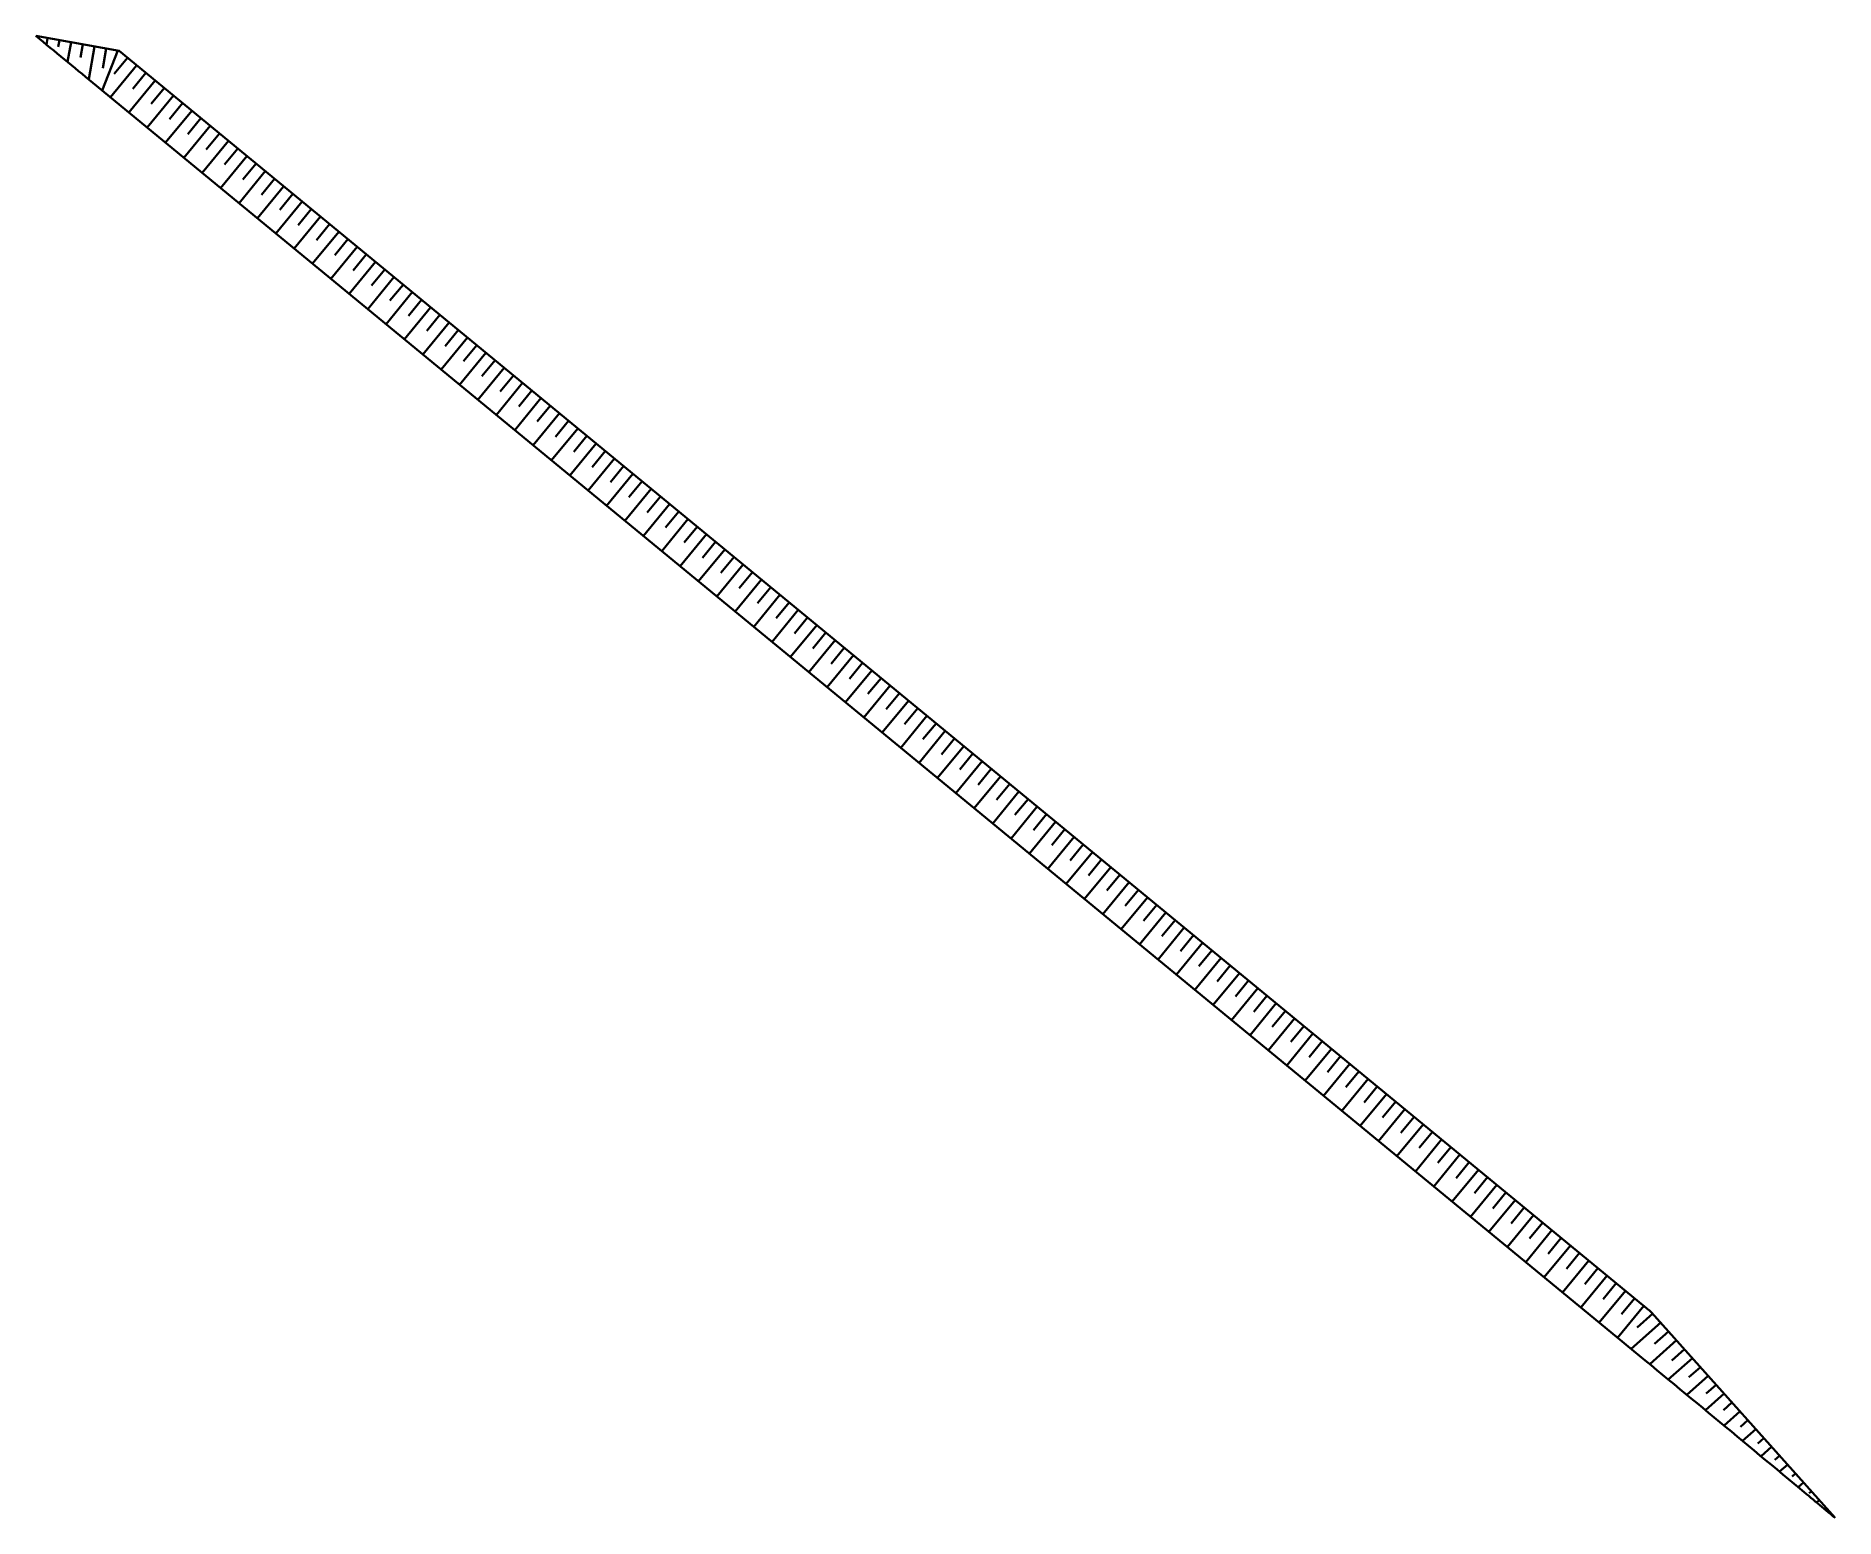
# Model space of a CAD drawing. Extents: x 10488 to 11879, y 8762 to 9579.
# Drawn here: x 11727.9 to 11878.7, y 8762.2 to 8886.4 of the extents above; entities that cross this region are included whole.
import ezdxf

# ---------------------------------------------------------------- set-up
doc = ezdxf.new("R2010")
doc.units = 0
doc.layers.add('оформление откосов', color=5, linetype='Continuous', lineweight=40)

msp = doc.modelspace()

# ---------------------------------------------------------------- linework, layer by layer
at = {"layer": 'оформление откосов', "color": 1}
for p, q in [((11728.8, 8885.68), (11728.9, 8886.23)), ((11729.79, 8885.51), (11729.88, 8886.06)), ((11730.57, 8884.23), (11730.87, 8885.88)), ((11731.65, 8884.6), (11731.85, 8885.71)), ((11732.34, 8882.78), (11732.83, 8885.53)), ((11733.47, 8881.84), (11734.79, 8885.18)), ((11733.52, 8883.7), (11733.81, 8885.35)), ((11734.16, 8881.28), (11736.35, 8883.95)), ((11734.48, 8883.25), (11735.58, 8884.59)), ((11736.03, 8881.98), (11737.12, 8883.32)), ((11735.7, 8880.01), (11737.9, 8882.68)), ((11737.57, 8880.71), (11738.67, 8882.05)), ((11737.24, 8878.74), (11739.44, 8881.42)), ((11739.11, 8879.45), (11740.21, 8880.78)), ((11738.78, 8877.48), (11740.98, 8880.15)), ((11740.32, 8876.21), (11742.52, 8878.88)), ((11740.65, 8878.18), (11741.75, 8879.51)), ((11741.86, 8874.94), (11744.06, 8877.61)), ((11742.19, 8876.91), (11743.29, 8878.25)), ((11743.4, 8873.67), (11745.6, 8876.34)), ((11743.73, 8875.64), (11744.83, 8876.98)), ((11744.94, 8872.41), (11747.14, 8875.08)), ((11745.27, 8874.38), (11746.37, 8875.71)), ((11746.81, 8873.11), (11747.91, 8874.44)), ((11746.48, 8871.14), (11748.68, 8873.81)), ((11748.35, 8871.84), (11749.45, 8873.18)), ((11748.02, 8869.87), (11750.22, 8872.54)), ((11749.56, 8868.6), (11751.76, 8871.27)), ((11749.89, 8870.57), (11750.99, 8871.91)), ((11751.1, 8867.33), (11753.3, 8870.01)), ((11751.43, 8869.3), (11752.53, 8870.64)), ((11752.64, 8866.07), (11754.84, 8868.74)), ((11752.97, 8868.04), (11754.07, 8869.37)), ((11754.18, 8864.8), (11756.38, 8867.47)), ((11754.51, 8866.77), (11755.61, 8868.1)), ((11756.05, 8865.5), (11757.15, 8866.84)), ((11755.73, 8863.53), (11757.92, 8866.2)), ((11757.59, 8864.23), (11758.69, 8865.57)), ((11757.27, 8862.26), (11759.46, 8864.93)), ((11759.14, 8862.96), (11760.23, 8864.3)), ((11758.81, 8860.99), (11761, 8863.67)), ((11760.35, 8859.73), (11762.55, 8862.4)), ((11760.68, 8861.7), (11761.78, 8863.03)), ((11761.89, 8858.46), (11764.09, 8861.13)), ((11762.22, 8860.43), (11763.32, 8861.76)), ((11763.43, 8857.19), (11765.63, 8859.86)), ((11763.76, 8859.16), (11764.86, 8860.5)), ((11765.3, 8857.89), (11766.4, 8859.23)), ((11764.97, 8855.92), (11767.17, 8858.6)), ((11766.84, 8856.63), (11767.94, 8857.96)), ((11766.51, 8854.66), (11768.71, 8857.33)), ((11768.38, 8855.36), (11769.48, 8856.69)), ((11768.05, 8853.39), (11770.25, 8856.06)), ((11769.59, 8852.12), (11771.79, 8854.79)), ((11769.92, 8854.09), (11771.02, 8855.43)), ((11771.13, 8850.85), (11773.33, 8853.52)), ((11771.46, 8852.82), (11772.56, 8854.16)), ((11772.67, 8849.58), (11774.87, 8852.26)), ((11773, 8851.55), (11774.1, 8852.89)), ((11774.21, 8848.32), (11776.41, 8850.99)), ((11774.54, 8850.29), (11775.64, 8851.62)), ((11776.08, 8849.02), (11777.18, 8850.35)), ((11775.75, 8847.05), (11777.95, 8849.72)), ((11777.62, 8847.75), (11778.72, 8849.09)), ((11777.29, 8845.78), (11779.49, 8848.45)), ((11778.83, 8844.51), (11781.03, 8847.18)), ((11779.16, 8846.48), (11780.26, 8847.82)), ((11780.38, 8843.25), (11782.57, 8845.92)), ((11780.7, 8845.22), (11781.8, 8846.55)), ((11781.92, 8841.98), (11784.11, 8844.65)), ((11782.25, 8843.95), (11783.34, 8845.28)), ((11783.46, 8840.71), (11785.66, 8843.38)), ((11783.79, 8842.68), (11784.89, 8844.02)), ((11785.33, 8841.41), (11786.43, 8842.75)), ((11785, 8839.44), (11787.2, 8842.11)), ((11786.87, 8840.14), (11787.97, 8841.48)), ((11786.54, 8838.17), (11788.74, 8840.85)), ((11788.41, 8838.88), (11789.51, 8840.21)), ((11788.08, 8836.91), (11790.28, 8839.58)), ((11789.62, 8835.64), (11791.82, 8838.31)), ((11789.95, 8837.61), (11791.05, 8838.94)), ((11791.16, 8834.37), (11793.36, 8837.04)), ((11791.49, 8836.34), (11792.59, 8837.68)), ((11792.7, 8833.1), (11794.9, 8835.77)), ((11793.03, 8835.07), (11794.13, 8836.41)), ((11794.57, 8833.8), (11795.67, 8835.14)), ((11794.24, 8831.83), (11796.44, 8834.51)), ((11796.11, 8832.54), (11797.21, 8833.87)), ((11795.78, 8830.57), (11797.98, 8833.24)), ((11797.65, 8831.27), (11798.75, 8832.6)), ((11797.32, 8829.3), (11799.52, 8831.97)), ((11798.86, 8828.03), (11801.06, 8830.7)), ((11799.19, 8830), (11800.29, 8831.34)), ((11800.4, 8826.76), (11802.6, 8829.44)), ((11800.73, 8828.73), (11801.83, 8830.07)), ((11801.94, 8825.5), (11804.14, 8828.17)), ((11802.27, 8827.47), (11803.37, 8828.8)), ((11803.81, 8826.2), (11804.91, 8827.53)), ((11803.49, 8824.23), (11805.68, 8826.9)), ((11805.35, 8824.93), (11806.45, 8826.27)), ((11805.03, 8822.96), (11807.22, 8825.63)), ((11806.9, 8823.66), (11807.99, 8825)), ((11806.57, 8821.69), (11808.77, 8824.36)), ((11808.11, 8820.42), (11810.31, 8823.1)), ((11808.44, 8822.39), (11809.54, 8823.73)), ((11809.65, 8819.16), (11811.85, 8821.83)), ((11809.98, 8821.13), (11811.08, 8822.46)), ((11811.19, 8817.89), (11813.39, 8820.56)), ((11811.52, 8819.86), (11812.62, 8821.19)), ((11812.73, 8816.62), (11814.93, 8819.29)), ((11813.06, 8818.59), (11814.16, 8819.93)), ((11814.6, 8817.32), (11815.7, 8818.66)), ((11814.27, 8815.35), (11816.47, 8818.02)), ((11816.14, 8816.06), (11817.24, 8817.39)), ((11815.81, 8814.09), (11818.01, 8816.76)), ((11817.35, 8812.82), (11819.55, 8815.49)), ((11817.68, 8814.79), (11818.78, 8816.12)), ((11818.89, 8811.55), (11821.09, 8814.22)), ((11819.22, 8813.52), (11820.32, 8814.86)), ((11820.43, 8810.28), (11822.63, 8812.95)), ((11820.76, 8812.25), (11821.86, 8813.59)), ((11821.97, 8809.01), (11824.17, 8811.69)), ((11822.3, 8810.98), (11823.4, 8812.32)), ((11823.84, 8809.72), (11824.94, 8811.05)), ((11823.51, 8807.75), (11825.71, 8810.42)), ((11825.38, 8808.45), (11826.48, 8809.78)), ((11825.05, 8806.48), (11827.25, 8809.15)), ((11826.92, 8807.18), (11828.02, 8808.52)), ((11826.6, 8805.21), (11828.79, 8807.88)), ((11828.14, 8803.94), (11830.33, 8806.61)), ((11828.46, 8805.91), (11829.56, 8807.25)), ((11829.68, 8802.67), (11831.87, 8805.35)), ((11830.01, 8804.64), (11831.1, 8805.98)), ((11831.22, 8801.41), (11833.42, 8804.08)), ((11831.55, 8803.38), (11832.65, 8804.71)), ((11833.09, 8802.11), (11834.19, 8803.44)), ((11832.76, 8800.14), (11834.96, 8802.81)), ((11834.63, 8800.84), (11835.73, 8802.18)), ((11834.3, 8798.87), (11836.5, 8801.54)), ((11836.17, 8799.57), (11837.27, 8800.91)), ((11835.84, 8797.6), (11838.04, 8800.28)), ((11837.38, 8796.34), (11839.58, 8799.01)), ((11837.71, 8798.31), (11838.81, 8799.64)), ((11838.92, 8795.07), (11841.12, 8797.74)), ((11839.25, 8797.04), (11840.35, 8798.37)), ((11840.46, 8793.8), (11842.66, 8796.47)), ((11840.79, 8795.77), (11841.89, 8797.11)), ((11842, 8792.53), (11844.2, 8795.2)), ((11842.33, 8794.5), (11843.43, 8795.84)), ((11843.87, 8793.23), (11844.97, 8794.57)), ((11843.54, 8791.26), (11845.74, 8793.94)), ((11845.41, 8791.97), (11846.51, 8793.3)), ((11845.08, 8790), (11847.28, 8792.67)), ((11846.62, 8788.73), (11848.82, 8791.4)), ((11846.95, 8790.7), (11848.05, 8792.03)), ((11848.16, 8787.46), (11850.36, 8790.13)), ((11848.49, 8789.43), (11849.59, 8790.77)), ((11849.7, 8786.19), (11851.9, 8788.86)), ((11850.03, 8788.16), (11851.13, 8789.5)), ((11851.25, 8784.93), (11853.44, 8787.6)), ((11851.57, 8786.9), (11852.67, 8788.23)), ((11853.12, 8785.63), (11854.21, 8786.96)), ((11852.79, 8783.66), (11854.98, 8786.33)), ((11854.66, 8784.36), (11855.76, 8785.7)), ((11854.33, 8782.39), (11856.53, 8785.06)), ((11855.87, 8781.12), (11858.07, 8783.79)), ((11856.2, 8783.09), (11857.3, 8784.43)), ((11857.41, 8779.85), (11859.61, 8782.53)), ((11857.74, 8781.82), (11858.84, 8783.16)), ((11858.95, 8778.59), (11861.15, 8781.26)), ((11859.28, 8780.56), (11860.38, 8781.89)), ((11860.49, 8777.32), (11862.69, 8779.99)), ((11860.82, 8779.29), (11861.92, 8780.62)), ((11862.14, 8778.18), (11863.44, 8779.34)), ((11861.63, 8776.38), (11864.11, 8778.6)), ((11863.59, 8776.8), (11864.77, 8777.85)), ((11863.19, 8775.1), (11865.43, 8777.11)), ((11865.03, 8775.41), (11866.1, 8776.36)), ((11864.74, 8773.82), (11866.76, 8775.62)), ((11866.47, 8774.02), (11867.43, 8774.87)), ((11866.3, 8772.53), (11868.09, 8774.13)), ((11867.92, 8772.64), (11868.75, 8773.38)), ((11867.86, 8771.25), (11869.42, 8772.64)), ((11869.36, 8771.25), (11870.08, 8771.89)), ((11869.41, 8769.96), (11870.75, 8771.15)), ((11870.8, 8769.86), (11871.41, 8770.41)), ((11870.97, 8768.67), (11872.08, 8769.66)), ((11872.24, 8768.47), (11872.74, 8768.92)), ((11872.52, 8767.39), (11873.4, 8768.17)), ((11873.68, 8767.08), (11874.07, 8767.43)), ((11874.07, 8766.1), (11874.73, 8766.68)), ((11875.12, 8765.69), (11875.4, 8765.94)), ((11875.62, 8764.8), (11876.06, 8765.19)), ((11876.56, 8764.3), (11876.72, 8764.45)), ((11877.17, 8763.51), (11877.39, 8763.7)), ((11878, 8762.91), (11878.05, 8762.96))]:
    msp.add_line(p, q, dxfattribs=at)
for points in [[(11727.92, 8886.41, -0.000241), (11732.68, 8882.49), (11860.4, 8777.39, -0.000446), (11868.11, 8771.04, -0.001339), (11875.77, 8764.68, -0.000862), (11878.72, 8762.22, -0.000862)], [(11878.72, 8762.22), (11863.34, 8779.45, 0.000043), (11862.6, 8780.06), (11734.88, 8885.16), (11727.92, 8886.41)]]:
    msp.add_lwpolyline(points, format="xyb", dxfattribs=at)

doc.saveas('drawing.dxf')
